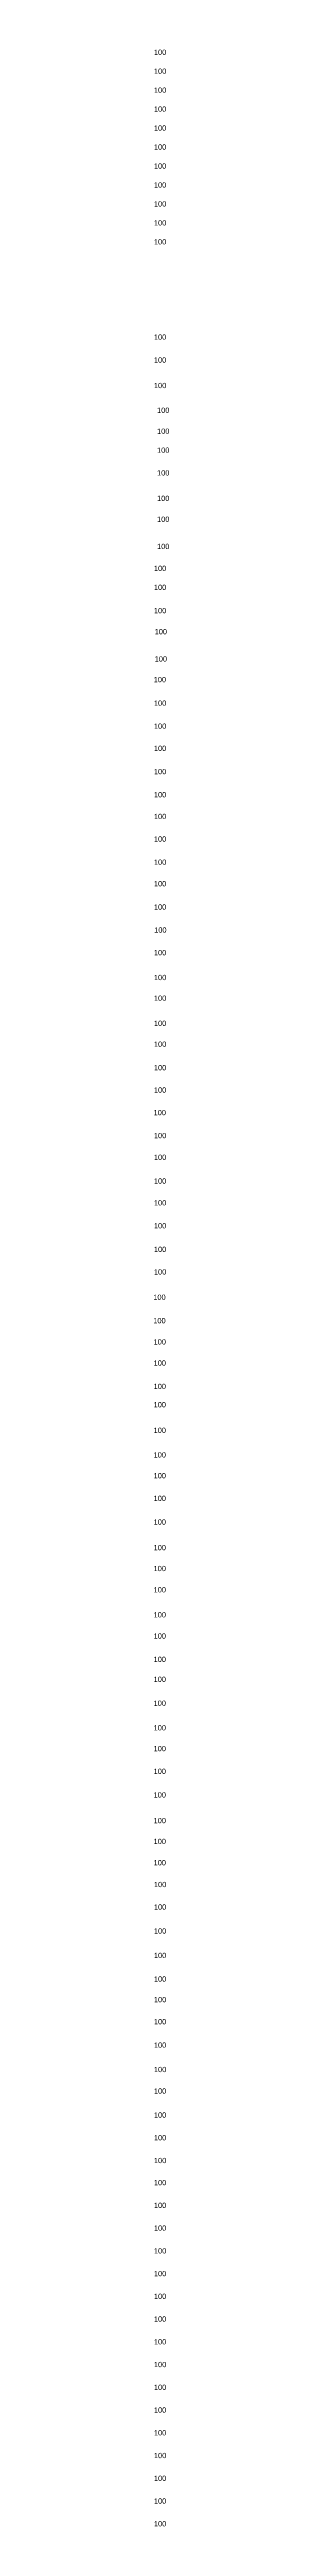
# Model space of a CAD drawing. Header units: feet. Extents: x -18 to 369, y -48 to 98.
# Drawn here: x -7.72 to -7.43, y -48.28 to -1.24 of the extents above; entities that cross this region are included whole.
import ezdxf
from ezdxf.enums import TextEntityAlignment as Align
from ezdxf.lldxf.tags import DXFTag

# ---------------------------------------------------------------- set-up
doc = ezdxf.new("R2010")
doc.units = ezdxf.units.FT
doc.header["$MEASUREMENT"] = 0
for name, pattern in [('DASHED2', [0.375, 0.25, -0.125]), ('HIDDEN', [0.375, 0.25, -0.125]), ('PHANTOM4', [0.6875, 0.3125, 0.0625, -0.0625, 0.0625, -0.0625, 0.0625, -0.0625])]:
    doc.linetypes.add(name, pattern=pattern)
for name, color, linetype in [('G-ANNO-BOM', 1, 'Continuous'), ('G-ANNO-DEMO', 3, 'Continuous'), ('G-ANNO-DIMS', 1, 'Continuous'), ('G-ANNO-REV1', 2, 'Continuous'), ('G-ANNO-SECT', 2, 'Continuous'), ('G-ANNO-STMP', 2, 'Continuous'), ('G-ANNO-TEXT', 1, 'Continuous'), ('G-ANNO-TTBL', 1, 'Continuous'), ('G-ANNO-TTLE', 3, 'Continuous'), ('G-FUTR', 8, 'Continuous'), ('PV-AC-TRENCH', 12, 'ACTR'), ('PV-AG-DC1', 142, 'DC1'), ('PV-AG-DC2', 142, 'AGDC2'), ('PV-AG-DC3', 142, 'AGDC3'), ('PV-AG-DC4', 142, 'AGDC4'), ('PV-AG-LV1', 12, 'AGLV1'), ('PV-AG-LV2', 12, 'AGLV2'), ('PV-AUTOTABLES', 7, 'Continuous'), ('PV-CABL-120V', 14, '120V'), ('PV-CABL-208V', 14, '208V'), ('PV-CABL-480V', 14, '480V'), ('PV-CABL-FO', 130, 'FIBER'), ('PV-CABL-FO2', 210, 'FO ROUTING #2'), ('PV-CABL-FO3', 80, 'FO ROUTING #3'), ('PV-CABL-FO4', 170, 'FO ROUTING #4'), ('PV-CABL-G1', 159, 'G1'), ('PV-CABL-G2', 104, 'G2'), ('PV-CABL-G3', 112, 'G3'), ('PV-CABL-G4', 64, 'G4'), ('PV-CABL-MV1', 170, 'MV ROUTING #1'), ('PV-CABL-MV10', 130, 'MV ROUTING #10'), ('PV-CABL-MV11', 170, 'MV ROUTING #11'), ('PV-CABL-MV12', 210, 'MV ROUTING #12'), ('PV-CABL-MV13', 170, 'MV ROUTING #13'), ('PV-CABL-MV14', 80, 'MV ROUTING #14'), ('PV-CABL-MV15', 210, 'MV ROUTING #15'), ('PV-CABL-MV16', 10, 'MV ROUTING #16'), ('PV-CABL-MV17', 130, 'MV ROUTING #17'), ('PV-CABL-MV18', 170, 'MV ROUTING #18'), ('PV-CABL-MV19', 80, 'MV ROUTING #19'), ('PV-CABL-MV2', 80, 'MV ROUTING #2'), ('PV-CABL-MV20', 210, 'MV ROUTING #20'), ('PV-CABL-MV21', 10, 'MV ROUTING #21'), ('PV-CABL-MV22', 130, 'MV ROUTING #22'), ('PV-CABL-MV23', 170, 'MV ROUTING #23'), ('PV-CABL-MV24', 210, 'MV ROUTING #24'), ('PV-CABL-MV3', 210, 'MV ROUTING #3'), ('PV-CABL-MV4', 10, 'MV ROUTING #4'), ('PV-CABL-MV5', 130, 'MV ROUTING #5'), ('PV-CABL-MV6', 170, 'MV ROUTING #6'), ('PV-CABL-MV7', 80, 'MV ROUTING #7'), ('PV-CABL-MV8', 210, 'MV ROUTING #8'), ('PV-CABL-MV9', 10, 'MV ROUTING #9'), ('PV-CATV5', 122, 'CATV5'), ('PV-CATV6', 122, 'CATV6'), ('PV-COMM-CU', 42, 'DASHED2'), ('PV-COMM-EQUIP', 52, 'COMMUNICATION'), ('PV-DC-CABL-UG', 6, 'DC ROUTING'), ('PV-DC-EQUP', 22, 'Continuous'), ('PV-DC-TRENCH', 12, 'DCTR'), ('PV-EQUIPM', 255, 'Continuous'), ('PV-GRND-CONN', 94, 'Continuous'), ('PV-HARN', 94, 'Continuous'), ('PV-HR', 74, 'Continuous'), ('PV-INSTRUMENTATION', 7, 'Continuous'), ('PV-INV-PCS', 7, 'Continuous'), ('PV-LBDCMB-BOUNDARY', 7, 'Continuous'), ('PV-LV-EQUP', 212, 'Continuous'), ('PV-LV-TRENCH', 12, 'LVTR'), ('PV-MESS-CABL', 102, 'MESSENGER'), ('PV-MOD-TYP1a', 253, 'Continuous'), ('PV-MOD-TYP1b', 253, 'Continuous'), ('PV-MOD-TYP1c', 253, 'Continuous'), ('PV-MOD-TYP1d', 253, 'Continuous'), ('PV-MOD-TYP2a', 251, 'Continuous'), ('PV-MOD-TYP2b', 251, 'Continuous'), ('PV-MOD-TYP2c', 251, 'Continuous'), ('PV-MOD-TYP2d', 251, 'Continuous'), ('PV-MOD-TYP3a', 250, 'Continuous'), ('PV-MOD-TYP3b', 250, 'Continuous'), ('PV-MOD-TYP3c', 250, 'Continuous'), ('PV-MOD-TYP3d', 250, 'Continuous'), ('PV-MOD-TYP4a', 254, 'Continuous'), ('PV-MOD-TYP4b', 254, 'Continuous'), ('PV-MOD-TYP4c', 254, 'Continuous'), ('PV-MOD-TYP4d', 254, 'Continuous'), ('PV-MV-EQUIP', 162, 'Continuous'), ('PV-OH-MV', 10, 'OVERHEAD'), ('PV-PCS-PAD', 152, 'Continuous'), ('PV-RACK', 132, 'Continuous'), ('PV-SCH-40', 132, 'Continuous'), ('PV-SCH80', 212, 'HIDDEN'), ('PV-TRNK', 212, 'PHANTOM4'), ('PV-UG-DC1', 190, 'UGDC1'), ('PV-UG-DC2', 190, 'UGDC2'), ('PV-UG-DC3', 190, 'UGDC3'), ('PV-UG-DC4', 190, 'UGDC4'), ('PV-UG-LV1', 122, 'UGLV1'), ('PV-UG-LV2', 122, 'UGLV2'), ('PV-VNDR', 8, 'Continuous'), ('PV-WIRE MANAGEMENT', 132, 'Continuous'), ('X-REF', 7, 'Continuous')]:
    doc.layers.add(name, color=color, linetype=linetype)
for name, color, linetype, lineweight in [('G-ANNO-HOLD', 30, 'PHANTOM4', 90), ('PV-FENCE', 5, 'FENCELINE1', 20), ('PV-PCS BOUNDARY', 224, 'DASHED2', 90), ('PV-REGION BOUNDARIES', 232, 'Continuous', 90)]:
    doc.layers.add(name, color=color, linetype=linetype, lineweight=lineweight)
doc.layers.add('VP', color=31, linetype='Continuous', plot=False)
doc.styles.add('NEI-A', font='arial.ttf')
doc.styles.get("Standard").update_dxf_attribs({"font": 'arial.ttf'})
tags = doc.linetypes.add('120V', pattern='A,0.176989,-0.050727,["120V",NEI-A,S=0.1,R=0,X=0,Y=-0.05],-0.379482,0.176989', length=0.784187).pattern_tags.tags
tags[6] = DXFTag(74, 10)
tags = doc.linetypes.add('208V', pattern='A,0.176989,-0.050727,["208V",NEI-A,S=0.1,R=0,X=0,Y=-0.05],-0.379482,0.176989', length=0.784187).pattern_tags.tags
tags[6] = DXFTag(74, 10)
tags = doc.linetypes.add('480V', pattern='A,0.176989,-0.050727,["480V",NEI-A,S=0.1,R=0,X=0,Y=-0.05],-0.379482,0.176989', length=0.784187).pattern_tags.tags
tags[6] = DXFTag(74, 10)
tags = doc.linetypes.add('ACTR', pattern='A,0.176989,-0.00441,["AC TR",NEI-A,S=0.1,R=0,X=0,Y=-0.05],-0.425798,0.176989', length=0.784186).pattern_tags.tags
tags[6] = DXFTag(74, 10)
tags = doc.linetypes.add('AGDC2', pattern='A,0.176989,-0.035266,["DC2",NEI-A,S=0.1,R=0,X=0,Y=-0.05],-0.314734,0.176989', length=0.703978).pattern_tags.tags
tags[6] = DXFTag(74, 10)
tags = doc.linetypes.add('AGDC3', pattern='A,0.176989,-0.035266,["DC3",NEI-A,S=0.1,R=0,X=0,Y=-0.05],-0.314734,0.176989', length=0.703978).pattern_tags.tags
tags[6] = DXFTag(74, 10)
tags = doc.linetypes.add('AGDC4', pattern='A,0.176989,-0.035266,["DC4",NEI-A,S=0.1,R=0,X=0,Y=-0.05],-0.314734,0.176989', length=0.703978).pattern_tags.tags
tags[6] = DXFTag(74, 10)
tags = doc.linetypes.add('AGLV1', pattern='A,0.176989,-0.050716,["LV1",NEI-A,S=0.1,R=0,X=0,Y=-0.05],-0.299284,0.176989', length=0.703978).pattern_tags.tags
tags[6] = DXFTag(74, 10)
tags = doc.linetypes.add('AGLV2', pattern='A,0.176989,-0.050716,["LV2",NEI-A,S=0.1,R=0,X=0,Y=-0.05],-0.299284,0.176989', length=0.703978).pattern_tags.tags
tags[6] = DXFTag(74, 10)
tags = doc.linetypes.add('CATV5', pattern='A,0.18216,-0.054518,["CATV5",NEI-A,S=0.1,R=0,X=0,Y=-0.05],-0.505136,0.176989', length=0.918803).pattern_tags.tags
tags[6] = DXFTag(74, 10)
tags = doc.linetypes.add('CATV6', pattern='A,0.18216,-0.054518,["CATV6",NEI-A,S=0.1,R=0,X=0,Y=-0.05],-0.505136,0.176989', length=0.918803).pattern_tags.tags
tags[6] = DXFTag(74, 10)
doc.linetypes.add('COMMUNICATION', pattern='A,0.45,-0.25,["COM",Standard,S=0.1,R=0,X=-0.15,Y=-0.05],-0.3', length=1)
tags = doc.linetypes.add('DC ROUTING', pattern='A,1,-0.25,0,0.1,-0.25,["DC",NEI-A,S=0.5,R=0,X=0,Y=-0.2],-1.99', length=3.59).pattern_tags.tags
tags[12] = DXFTag(74, 10)
tags = doc.linetypes.add('DC1', pattern='A,0.176989,-0.035266,["DC1",NEI-A,S=0.1,R=0,X=0,Y=-0.05],-0.314734,0.176989', length=0.703978).pattern_tags.tags
tags[6] = DXFTag(74, 10)
tags = doc.linetypes.add('DCTR', pattern='A,0.176989,-0.000454,["DC TR",NEI-A,S=0.1,R=0,X=0,Y=-0.05],-0.429755,0.176989', length=0.784187).pattern_tags.tags
tags[6] = DXFTag(74, 10)
doc.linetypes.add('FENCELINE1', pattern='A,0.25,-0.1,[133,ltypeshp.shx,S=0.1,R=0,X=-0.1,Y=0],-0.1,1', length=1.45)
tags = doc.linetypes.add('FIBER', pattern='A,0.376989,-0.053001,["FO",NEI-A,S=0.1,R=0,X=0,Y=-0.05],-0.246999,0.376989', length=1.053978).pattern_tags.tags
tags[6] = DXFTag(74, 10)
tags = doc.linetypes.add('FO ROUTING #2', pattern='A,1,-0.25,0,0.1,-0.25,["FO2",NEI-A,S=0.5,R=0,X=0,Y=-0.2],-1.99', length=3.59).pattern_tags.tags
tags[12] = DXFTag(74, 10)
tags = doc.linetypes.add('FO ROUTING #3', pattern='A,1,-0.25,0,0.1,-0.25,["FO3",NEI-A,S=0.5,R=0,X=0,Y=-0.2],-1.99', length=3.59).pattern_tags.tags
tags[12] = DXFTag(74, 10)
tags = doc.linetypes.add('FO ROUTING #4', pattern='A,1,-0.25,0,0.1,-0.25,["FO4",NEI-A,S=0.5,R=0,X=0,Y=-0.2],-1.99', length=3.59).pattern_tags.tags
tags[12] = DXFTag(74, 10)
tags = doc.linetypes.add('G1', pattern='A,0.176989,-0.056821,["G1",NEI-A,S=0.1,R=0,X=0,Y=-0.05],-0.243179,0.176989', length=0.653978).pattern_tags.tags
tags[6] = DXFTag(74, 10)
tags = doc.linetypes.add('G2', pattern='A,0.176989,-0.056821,["G2",NEI-A,S=0.1,R=0,X=0,Y=-0.05],-0.243179,0.176989', length=0.653978).pattern_tags.tags
tags[6] = DXFTag(74, 10)
tags = doc.linetypes.add('G3', pattern='A,0.176989,-0.056821,["G3",NEI-A,S=0.1,R=0,X=0,Y=-0.05],-0.243179,0.176989', length=0.653978).pattern_tags.tags
tags[6] = DXFTag(74, 10)
tags = doc.linetypes.add('G4', pattern='A,0.176989,-0.056821,["G4",NEI-A,S=0.1,R=0,X=0,Y=-0.05],-0.243179,0.176989', length=0.653978).pattern_tags.tags
tags[6] = DXFTag(74, 10)
tags = doc.linetypes.add('LVTR', pattern='A,0.176989,-0.015904,["LV TR",NEI-A,S=0.1,R=0,X=0,Y=-0.05],-0.414304,0.176989', length=0.784186).pattern_tags.tags
tags[6] = DXFTag(74, 10)
tags = doc.linetypes.add('MESSENGER', pattern='A,0.176989,-0.031547,["MESS",NEI-A,S=0.1,R=0,X=0,Y=-0.05],-0.429956,0.176989', length=0.815481).pattern_tags.tags
tags[6] = DXFTag(74, 10)
tags = doc.linetypes.add('MV ROUTING #1', pattern='A,1,-0.25,0,0.1,-0.25,["MV1",NEI-A,S=0.5,R=0,X=0,Y=-0.2],-1.99', length=3.59).pattern_tags.tags
tags[12] = DXFTag(74, 10)
tags = doc.linetypes.add('MV ROUTING #10', pattern='A,1,-0.25,0,0.1,-0.25,["MV10",NEI-A,S=0.5,R=0,X=0,Y=-0.2],-1.99', length=3.59).pattern_tags.tags
tags[12] = DXFTag(74, 10)
tags = doc.linetypes.add('MV ROUTING #11', pattern='A,1,-0.25,0,0.1,-0.25,["MV11",NEI-A,S=0.5,R=0,X=0,Y=-0.2],-1.99', length=3.59).pattern_tags.tags
tags[12] = DXFTag(74, 10)
tags = doc.linetypes.add('MV ROUTING #12', pattern='A,1,-0.25,0,0.1,-0.25,["MV12",NEI-A,S=0.5,R=0,X=0,Y=-0.2],-1.99', length=3.59).pattern_tags.tags
tags[12] = DXFTag(74, 10)
tags = doc.linetypes.add('MV ROUTING #13', pattern='A,1,-0.25,0,0.1,-0.25,["MV13",NEI-A,S=0.5,R=0,X=0,Y=-0.2],-1.99', length=3.59).pattern_tags.tags
tags[12] = DXFTag(74, 10)
tags = doc.linetypes.add('MV ROUTING #14', pattern='A,1,-0.25,0,0.1,-0.25,["MV14",NEI-A,S=0.5,R=0,X=0,Y=-0.2],-1.99', length=3.59).pattern_tags.tags
tags[12] = DXFTag(74, 10)
tags = doc.linetypes.add('MV ROUTING #15', pattern='A,1,-0.25,0,0.1,-0.25,["MV15",NEI-A,S=0.5,R=0,X=0,Y=-0.2],-1.99', length=3.59).pattern_tags.tags
tags[12] = DXFTag(74, 10)
tags = doc.linetypes.add('MV ROUTING #16', pattern='A,1,-0.25,0,0.1,-0.25,["MV16",NEI-A,S=0.5,R=0,X=0,Y=-0.2],-1.99', length=3.59).pattern_tags.tags
tags[12] = DXFTag(74, 10)
tags = doc.linetypes.add('MV ROUTING #17', pattern='A,1,-0.25,0,0.1,-0.25,["MV17",NEI-A,S=0.5,R=0,X=0,Y=-0.2],-1.99', length=3.59).pattern_tags.tags
tags[12] = DXFTag(74, 10)
tags = doc.linetypes.add('MV ROUTING #18', pattern='A,1,-0.25,0,0.1,-0.25,["MV18",NEI-A,S=0.5,R=0,X=0,Y=-0.2],-1.99', length=3.59).pattern_tags.tags
tags[12] = DXFTag(74, 10)
tags = doc.linetypes.add('MV ROUTING #19', pattern='A,1,-0.25,0,0.1,-0.25,["MV19",NEI-A,S=0.5,R=0,X=0,Y=-0.2],-1.99', length=3.59).pattern_tags.tags
tags[12] = DXFTag(74, 10)
tags = doc.linetypes.add('MV ROUTING #2', pattern='A,1,-0.25,0,0.1,-0.25,["MV2",NEI-A,S=0.5,R=0,X=0,Y=-0.2],-1.99', length=3.59).pattern_tags.tags
tags[12] = DXFTag(74, 10)
tags = doc.linetypes.add('MV ROUTING #20', pattern='A,1,-0.25,0,0.1,-0.25,["MV20",NEI-A,S=0.5,R=0,X=0,Y=-0.2],-1.99', length=3.59).pattern_tags.tags
tags[12] = DXFTag(74, 10)
tags = doc.linetypes.add('MV ROUTING #21', pattern='A,1,-0.25,0,0.1,-0.25,["MV21",NEI-A,S=0.5,R=0,X=0,Y=-0.2],-1.99', length=3.59).pattern_tags.tags
tags[12] = DXFTag(74, 10)
tags = doc.linetypes.add('MV ROUTING #22', pattern='A,1,-0.25,0,0.1,-0.25,["MV22",NEI-A,S=0.5,R=0,X=0,Y=-0.2],-1.99', length=3.59).pattern_tags.tags
tags[12] = DXFTag(74, 10)
tags = doc.linetypes.add('MV ROUTING #23', pattern='A,1,-0.25,0,0.1,-0.25,["MV23",NEI-A,S=0.5,R=0,X=0,Y=-0.2],-1.99', length=3.59).pattern_tags.tags
tags[12] = DXFTag(74, 10)
tags = doc.linetypes.add('MV ROUTING #24', pattern='A,1,-0.25,0,0.1,-0.25,["MV24",NEI-A,S=0.5,R=0,X=0,Y=-0.2],-1.99', length=3.59).pattern_tags.tags
tags[12] = DXFTag(74, 10)
tags = doc.linetypes.add('MV ROUTING #3', pattern='A,1,-0.25,0,0.1,-0.25,["MV3",NEI-A,S=0.5,R=0,X=0,Y=-0.2],-1.5', length=3.1).pattern_tags.tags
tags[12] = DXFTag(74, 10)
tags = doc.linetypes.add('MV ROUTING #4', pattern='A,1,-0.25,0,0.1,-0.25,["MV4",NEI-A,S=0.5,R=0,X=0,Y=-0.2],-1.5', length=3.1).pattern_tags.tags
tags[12] = DXFTag(74, 10)
tags = doc.linetypes.add('MV ROUTING #5', pattern='A,1,-0.25,0,0.1,-0.25,["MV5",NEI-A,S=0.5,R=0,X=0,Y=-0.2],-1.5', length=3.1).pattern_tags.tags
tags[12] = DXFTag(74, 10)
tags = doc.linetypes.add('MV ROUTING #6', pattern='A,1,-0.25,0,0.1,-0.25,["MV6",NEI-A,S=0.5,R=0,X=0,Y=-0.2],-1.5', length=3.1).pattern_tags.tags
tags[12] = DXFTag(74, 10)
tags = doc.linetypes.add('MV ROUTING #7', pattern='A,1,-0.25,0,0.1,-0.25,["MV7",NEI-A,S=0.5,R=0,X=0,Y=-0.2],-1.5', length=3.1).pattern_tags.tags
tags[12] = DXFTag(74, 10)
tags = doc.linetypes.add('MV ROUTING #8', pattern='A,1,-0.25,0,0.1,-0.25,["MV8",NEI-A,S=0.5,R=0,X=0,Y=-0.2],-1.5', length=3.1).pattern_tags.tags
tags[12] = DXFTag(74, 10)
tags = doc.linetypes.add('MV ROUTING #9', pattern='A,1,-0.25,0,0.1,-0.25,["MV9",NEI-A,S=0.5,R=0,X=0,Y=-0.2],-1.5', length=3.1).pattern_tags.tags
tags[12] = DXFTag(74, 10)
tags = doc.linetypes.add('OVERHEAD', pattern='A,0.226989,-0.048636,["OHE",NEI-A,S=0.1,R=0,X=0,Y=-0.05],-0.351364,0.226989', length=0.853978).pattern_tags.tags
tags[6] = DXFTag(74, 10)
tags = doc.linetypes.add('UGDC1', pattern='A,0.176989,-0.035266,["DC1",NEI-A,S=0.1,R=0,X=0,Y=-0.05],-0.314734,0.176989', length=0.703978).pattern_tags.tags
tags[6] = DXFTag(74, 10)
tags = doc.linetypes.add('UGDC2', pattern='A,0.176989,-0.035266,["DC2",NEI-A,S=0.1,R=0,X=0,Y=-0.05],-0.314734,0.176989', length=0.703978).pattern_tags.tags
tags[6] = DXFTag(74, 10)
tags = doc.linetypes.add('UGDC3', pattern='A,0.176989,-0.035266,["DC3",NEI-A,S=0.1,R=0,X=0,Y=-0.05],-0.314734,0.176989', length=0.703978).pattern_tags.tags
tags[6] = DXFTag(74, 10)
tags = doc.linetypes.add('UGDC4', pattern='A,0.176989,-0.035266,["DC4",NEI-A,S=0.1,R=0,X=0,Y=-0.05],-0.314734,0.176989', length=0.703978).pattern_tags.tags
tags[6] = DXFTag(74, 10)
tags = doc.linetypes.add('UGLV1', pattern='A,0.176989,-0.050716,["LV1",NEI-A,S=0.1,R=0,X=0,Y=-0.05],-0.299284,0.176989', length=0.703978).pattern_tags.tags
tags[6] = DXFTag(74, 10)
tags = doc.linetypes.add('UGLV2', pattern='A,0.176989,-0.050716,["LV2",NEI-A,S=0.1,R=0,X=0,Y=-0.05],-0.299284,0.176989', length=0.703978).pattern_tags.tags
tags[6] = DXFTag(74, 10)

msp = doc.modelspace()

# ---------------------------------------------------------------- texts
at = {"layer": 'G-ANNO-BOM', "style": 'NEI-A'}
msp.add_text('100', height=0.1, dxfattribs=at).set_placement((-7.601, -1.292), align=Align.MIDDLE_CENTER)
at = {"layer": 'G-ANNO-DEMO', "style": 'NEI-A'}
msp.add_text('100', height=0.1, dxfattribs=at).set_placement((-7.601, -2.012), align=Align.MIDDLE_CENTER)
at = {"layer": 'G-ANNO-DIMS', "style": 'NEI-A'}
msp.add_text('100', height=0.1, dxfattribs=at).set_placement((-7.601, -1.652), align=Align.MIDDLE_CENTER)
at = {"layer": 'G-ANNO-HOLD', "style": 'NEI-A'}
msp.add_text('100', height=0.1, dxfattribs=at).set_placement((-7.601, -2.732), align=Align.MIDDLE_CENTER)
at = {"layer": 'G-ANNO-REV1', "style": 'NEI-A'}
msp.add_text('100', height=0.1, dxfattribs=at).set_placement((-7.601, -3.092), align=Align.MIDDLE_CENTER)
at = {"layer": 'G-ANNO-SECT', "style": 'NEI-A'}
msp.add_text('100', height=0.1, dxfattribs=at).set_placement((-7.601, -3.452), align=Align.MIDDLE_CENTER)
at = {"layer": 'G-ANNO-STMP', "style": 'NEI-A'}
msp.add_text('100', height=0.1, dxfattribs=at).set_placement((-7.601, -3.812), align=Align.MIDDLE_CENTER)
at = {"layer": 'G-ANNO-TEXT', "style": 'NEI-A'}
msp.add_text('100', height=0.1, dxfattribs=at).set_placement((-7.601, -4.172), align=Align.MIDDLE_CENTER)
at = {"layer": 'G-ANNO-TTBL', "style": 'NEI-A'}
msp.add_text('100', height=0.1, dxfattribs=at).set_placement((-7.601, -4.532), align=Align.MIDDLE_CENTER)
at = {"layer": 'G-ANNO-TTLE', "style": 'NEI-A'}
msp.add_text('100', height=0.1, dxfattribs=at).set_placement((-7.601, -4.892), align=Align.MIDDLE_CENTER)
at = {"layer": 'G-FUTR', "style": 'NEI-A'}
msp.add_text('100', height=0.1, dxfattribs=at).set_placement((-7.601, -2.372), align=Align.MIDDLE_CENTER)
at = {"layer": 'PV-AC-TRENCH', "style": 'NEI-A'}
msp.add_text('100', height=0.1, dxfattribs=at).set_placement((-7.607, -21.429), align=Align.MIDDLE_CENTER)
at = {"layer": 'PV-AG-DC1', "style": 'NEI-A'}
msp.add_text('100', height=0.1, dxfattribs=at).set_placement((-7.601, -6.702), align=Align.MIDDLE_CENTER)
at = {"layer": 'PV-AG-DC2', "style": 'NEI-A'}
msp.add_text('100', height=0.1, dxfattribs=at).set_placement((-7.601, -7.136), align=Align.MIDDLE_CENTER)
at = {"layer": 'PV-AG-DC3', "style": 'NEI-A'}
msp.add_text('100', height=0.1, dxfattribs=at).set_placement((-7.601, -7.621), align=Align.MIDDLE_CENTER)
at = {"layer": 'PV-AG-DC4', "style": 'NEI-A'}
msp.add_text('100', height=0.1, dxfattribs=at).set_placement((-7.542, -8.091), align=Align.MIDDLE_CENTER)
at = {"layer": 'PV-AG-LV1', "style": 'NEI-A'}
msp.add_text('100', height=0.1, dxfattribs=at).set_placement((-7.542, -8.489), align=Align.MIDDLE_CENTER)
at = {"layer": 'PV-AG-LV2', "style": 'NEI-A'}
msp.add_text('100', height=0.1, dxfattribs=at).set_placement((-7.542, -8.849), align=Align.MIDDLE_CENTER)
at = {"layer": 'PV-AUTOTABLES', "style": 'NEI-A'}
msp.add_text('100', height=0.1, dxfattribs=at).set_placement((-7.601, -40.01), align=Align.MIDDLE_CENTER)
at = {"layer": 'PV-CABL-120V', "style": 'NEI-A'}
msp.add_text('100', height=0.1, dxfattribs=at).set_placement((-7.542, -9.764), align=Align.MIDDLE_CENTER)
at = {"layer": 'PV-CABL-208V', "style": 'NEI-A'}
msp.add_text('100', height=0.1, dxfattribs=at).set_placement((-7.542, -10.161), align=Align.MIDDLE_CENTER)
at = {"layer": 'PV-CABL-480V', "style": 'NEI-A'}
msp.add_text('100', height=0.1, dxfattribs=at).set_placement((-7.542, -10.677), align=Align.MIDDLE_CENTER)
at = {"layer": 'PV-CABL-FO', "ltscale": 0.2, "style": 'NEI-A'}
msp.add_text('100', height=0.1, dxfattribs=at).set_placement((-7.601, -36.97), align=Align.MIDDLE_CENTER)
at = {"layer": 'PV-CABL-FO2', "ltscale": 0.2, "style": 'NEI-A'}
msp.add_text('100', height=0.1, dxfattribs=at).set_placement((-7.601, -38.274), align=Align.MIDDLE_CENTER)
at = {"layer": 'PV-CABL-FO3', "ltscale": 0.2, "style": 'NEI-A'}
msp.add_text('100', height=0.1, dxfattribs=at).set_placement((-7.601, -38.693), align=Align.MIDDLE_CENTER)
at = {"layer": 'PV-CABL-FO4', "ltscale": 0.2, "style": 'NEI-A'}
msp.add_text('100', height=0.1, dxfattribs=at).set_placement((-7.601, -39.138), align=Align.MIDDLE_CENTER)
at = {"layer": 'PV-CABL-G1', "style": 'NEI-A'}
msp.add_text('100', height=0.1, dxfattribs=at).set_placement((-7.601, -11.094), align=Align.MIDDLE_CENTER)
at = {"layer": 'PV-CABL-G2', "style": 'NEI-A'}
msp.add_text('100', height=0.1, dxfattribs=at).set_placement((-7.601, -11.454), align=Align.MIDDLE_CENTER)
at = {"layer": 'PV-CABL-G3', "style": 'NEI-A'}
msp.add_text('100', height=0.1, dxfattribs=at).set_placement((-7.601, -11.896), align=Align.MIDDLE_CENTER)
at = {"layer": 'PV-CABL-G4', "style": 'NEI-A'}
msp.add_text('100', height=0.1, dxfattribs=at).set_placement((-7.587, -12.296), align=Align.MIDDLE_CENTER)
at = {"layer": 'PV-CABL-MV1', "linetype": 'FIBER', "style": 'NEI-A'}
msp.add_text('100', height=0.1, dxfattribs=at).set_placement((-7.607, -25.783), align=Align.MIDDLE_CENTER)
at = {"layer": 'PV-CABL-MV10', "linetype": 'FIBER', "style": 'NEI-A'}
msp.add_text('100', height=0.1, dxfattribs=at).set_placement((-7.607, -29.69), align=Align.MIDDLE_CENTER)
at = {"layer": 'PV-CABL-MV11', "linetype": 'FIBER', "style": 'NEI-A'}
msp.add_text('100', height=0.1, dxfattribs=at).set_placement((-7.607, -30.087), align=Align.MIDDLE_CENTER)
at = {"layer": 'PV-CABL-MV12', "linetype": 'FIBER', "style": 'NEI-A'}
msp.add_text('100', height=0.1, dxfattribs=at).set_placement((-7.607, -30.491), align=Align.MIDDLE_CENTER)
at = {"layer": 'PV-CABL-MV13', "linetype": 'FIBER', "style": 'NEI-A'}
msp.add_text('100', height=0.1, dxfattribs=at).set_placement((-7.607, -30.966), align=Align.MIDDLE_CENTER)
at = {"layer": 'PV-CABL-MV14', "linetype": 'FIBER', "style": 'NEI-A'}
msp.add_text('100', height=0.1, dxfattribs=at).set_placement((-7.607, -31.368), align=Align.MIDDLE_CENTER)
at = {"layer": 'PV-CABL-MV15', "linetype": 'FIBER', "style": 'NEI-A'}
msp.add_text('100', height=0.1, dxfattribs=at).set_placement((-7.607, -31.812), align=Align.MIDDLE_CENTER)
at = {"layer": 'PV-CABL-MV16', "linetype": 'FIBER', "style": 'NEI-A'}
msp.add_text('100', height=0.1, dxfattribs=at).set_placement((-7.607, -32.191), align=Align.MIDDLE_CENTER)
at = {"layer": 'PV-CABL-MV17', "linetype": 'FIBER', "style": 'NEI-A'}
msp.add_text('100', height=0.1, dxfattribs=at).set_placement((-7.607, -32.645), align=Align.MIDDLE_CENTER)
at = {"layer": 'PV-CABL-MV18', "linetype": 'FIBER', "style": 'NEI-A'}
msp.add_text('100', height=0.1, dxfattribs=at).set_placement((-7.607, -33.112), align=Align.MIDDLE_CENTER)
at = {"layer": 'PV-CABL-MV19', "linetype": 'FIBER', "style": 'NEI-A'}
msp.add_text('100', height=0.1, dxfattribs=at).set_placement((-7.607, -33.507), align=Align.MIDDLE_CENTER)
at = {"layer": 'PV-CABL-MV2', "linetype": 'FIBER', "style": 'NEI-A'}
msp.add_text('100', height=0.1, dxfattribs=at).set_placement((-7.607, -26.185), align=Align.MIDDLE_CENTER)
at = {"layer": 'PV-CABL-MV20', "linetype": 'FIBER', "style": 'NEI-A'}
msp.add_text('100', height=0.1, dxfattribs=at).set_placement((-7.607, -33.938), align=Align.MIDDLE_CENTER)
at = {"layer": 'PV-CABL-MV21', "linetype": 'FIBER', "style": 'NEI-A'}
msp.add_text('100', height=0.1, dxfattribs=at).set_placement((-7.607, -34.386), align=Align.MIDDLE_CENTER)
at = {"layer": 'PV-CABL-MV22', "linetype": 'FIBER', "style": 'NEI-A'}
msp.add_text('100', height=0.1, dxfattribs=at).set_placement((-7.607, -34.874), align=Align.MIDDLE_CENTER)
at = {"layer": 'PV-CABL-MV23', "linetype": 'FIBER', "style": 'NEI-A'}
msp.add_text('100', height=0.1, dxfattribs=at).set_placement((-7.607, -35.27), align=Align.MIDDLE_CENTER)
at = {"layer": 'PV-CABL-MV24', "linetype": 'FIBER', "style": 'NEI-A'}
msp.add_text('100', height=0.1, dxfattribs=at).set_placement((-7.607, -35.674), align=Align.MIDDLE_CENTER)
at = {"layer": 'PV-CABL-MV3', "linetype": 'FIBER', "style": 'NEI-A'}
msp.add_text('100', height=0.1, dxfattribs=at).set_placement((-7.607, -26.629), align=Align.MIDDLE_CENTER)
at = {"layer": 'PV-CABL-MV4', "linetype": 'FIBER', "style": 'NEI-A'}
msp.add_text('100', height=0.1, dxfattribs=at).set_placement((-7.607, -26.976), align=Align.MIDDLE_CENTER)
at = {"layer": 'PV-CABL-MV5', "linetype": 'FIBER', "style": 'NEI-A'}
msp.add_text('100', height=0.1, dxfattribs=at).set_placement((-7.607, -27.462), align=Align.MIDDLE_CENTER)
at = {"layer": 'PV-CABL-MV6', "linetype": 'FIBER', "style": 'NEI-A'}
msp.add_text('100', height=0.1, dxfattribs=at).set_placement((-7.607, -27.929), align=Align.MIDDLE_CENTER)
at = {"layer": 'PV-CABL-MV7', "linetype": 'FIBER', "style": 'NEI-A'}
msp.add_text('100', height=0.1, dxfattribs=at).set_placement((-7.607, -28.324), align=Align.MIDDLE_CENTER)
at = {"layer": 'PV-CABL-MV8', "linetype": 'FIBER', "style": 'NEI-A'}
msp.add_text('100', height=0.1, dxfattribs=at).set_placement((-7.607, -28.755), align=Align.MIDDLE_CENTER)
at = {"layer": 'PV-CABL-MV9', "linetype": 'FIBER', "style": 'NEI-A'}
msp.add_text('100', height=0.1, dxfattribs=at).set_placement((-7.607, -29.203), align=Align.MIDDLE_CENTER)
at = {"layer": 'PV-CATV5', "style": 'NEI-A'}
msp.add_text('100', height=0.1, dxfattribs=at).set_placement((-7.587, -12.813), align=Align.MIDDLE_CENTER)
at = {"layer": 'PV-CATV6', "style": 'NEI-A'}
msp.add_text('100', height=0.1, dxfattribs=at).set_placement((-7.605, -13.206), align=Align.MIDDLE_CENTER)
at = {"layer": 'PV-COMM-CU', "style": 'NEI-A'}
msp.add_text('100', height=0.1, dxfattribs=at).set_placement((-7.601, -37.435), align=Align.MIDDLE_CENTER)
at = {"layer": 'PV-COMM-EQUIP', "style": 'NEI-A'}
msp.add_text('100', height=0.1, dxfattribs=at).set_placement((-7.601, -37.883), align=Align.MIDDLE_CENTER)
at = {"layer": 'PV-DC-CABL-UG', "style": 'NEI-A'}
msp.add_text('100', height=0.1, dxfattribs=at).set_placement((-7.601, -39.601), align=Align.MIDDLE_CENTER)
at = {"layer": 'PV-DC-EQUP', "style": 'NEI-A'}
msp.add_text('100', height=0.1, dxfattribs=at).set_placement((-7.601, -13.653), align=Align.MIDDLE_CENTER)
at = {"layer": 'PV-DC-TRENCH', "style": 'NEI-A'}
msp.add_text('100', height=0.1, dxfattribs=at).set_placement((-7.601, -21.865), align=Align.MIDDLE_CENTER)
at = {"layer": 'PV-EQUIPM', "color": 0, "style": 'NEI-A'}
msp.add_text('100', height=0.1, dxfattribs=at).set_placement((-7.601, -14.09), align=Align.MIDDLE_CENTER)
at = {"layer": 'PV-FENCE', "linetype": 'FIBER', "style": 'NEI-A'}
msp.add_text('100', height=0.1, dxfattribs=at).set_placement((-7.601, -14.511), align=Align.MIDDLE_CENTER)
at = {"layer": 'PV-GRND-CONN', "style": 'NEI-A'}
msp.add_text('100', height=0.1, dxfattribs=at).set_placement((-7.601, -14.953), align=Align.MIDDLE_CENTER)
at = {"layer": 'PV-HARN', "style": 'NEI-A'}
msp.add_text('100', height=0.1, dxfattribs=at).set_placement((-7.601, -15.392), align=Align.MIDDLE_CENTER)
at = {"layer": 'PV-HR', "style": 'NEI-A'}
msp.add_text('100', height=0.1, dxfattribs=at).set_placement((-7.601, -15.805), align=Align.MIDDLE_CENTER)
at = {"layer": 'PV-INSTRUMENTATION', "style": 'NEI-A'}
msp.add_text('100', height=0.1, dxfattribs=at).set_placement((-7.601, -16.233), align=Align.MIDDLE_CENTER)
at = {"layer": 'PV-INV-PCS', "style": 'NEI-A'}
msp.add_text('100', height=0.1, dxfattribs=at).set_placement((-7.601, -40.465), align=Align.MIDDLE_CENTER)
at = {"layer": 'PV-LBDCMB-BOUNDARY', "style": 'NEI-A'}
msp.add_text('100', height=0.1, dxfattribs=at).set_placement((-7.601, -16.673), align=Align.MIDDLE_CENTER)
at = {"layer": 'PV-LV-EQUP', "style": 'NEI-A'}
msp.add_text('100', height=0.1, dxfattribs=at).set_placement((-7.601, -17.082), align=Align.MIDDLE_CENTER)
at = {"layer": 'PV-LV-TRENCH', "style": 'NEI-A'}
msp.add_text('100', height=0.1, dxfattribs=at).set_placement((-7.601, -22.277), align=Align.MIDDLE_CENTER)
at = {"layer": 'PV-MESS-CABL', "style": 'NEI-A'}
for p in [(-7.542, -9.28), (-7.601, -17.525)]:
    msp.add_text('100', height=0.1, dxfattribs=at).set_placement(p, align=Align.MIDDLE_CENTER)
at = {"layer": 'PV-MOD-TYP1a', "style": 'NEI-A'}
msp.add_text('100', height=0.1, dxfattribs=at).set_placement((-7.601, -41.749), align=Align.MIDDLE_CENTER)
at = {"layer": 'PV-MOD-TYP1b', "style": 'NEI-A'}
msp.add_text('100', height=0.1, dxfattribs=at).set_placement((-7.601, -42.181), align=Align.MIDDLE_CENTER)
at = {"layer": 'PV-MOD-TYP1c', "style": 'NEI-A'}
msp.add_text('100', height=0.1, dxfattribs=at).set_placement((-7.601, -42.613), align=Align.MIDDLE_CENTER)
at = {"layer": 'PV-MOD-TYP1d', "style": 'NEI-A'}
msp.add_text('100', height=0.1, dxfattribs=at).set_placement((-7.601, -43.045), align=Align.MIDDLE_CENTER)
at = {"layer": 'PV-MOD-TYP2a', "style": 'NEI-A'}
msp.add_text('100', height=0.1, dxfattribs=at).set_placement((-7.601, -43.477), align=Align.MIDDLE_CENTER)
at = {"layer": 'PV-MOD-TYP2b', "style": 'NEI-A'}
msp.add_text('100', height=0.1, dxfattribs=at).set_placement((-7.601, -43.908), align=Align.MIDDLE_CENTER)
at = {"layer": 'PV-MOD-TYP2c', "style": 'NEI-A'}
msp.add_text('100', height=0.1, dxfattribs=at).set_placement((-7.601, -44.34), align=Align.MIDDLE_CENTER)
at = {"layer": 'PV-MOD-TYP2d', "style": 'NEI-A'}
msp.add_text('100', height=0.1, dxfattribs=at).set_placement((-7.601, -44.772), align=Align.MIDDLE_CENTER)
at = {"layer": 'PV-MOD-TYP3a', "style": 'NEI-A'}
msp.add_text('100', height=0.1, dxfattribs=at).set_placement((-7.601, -45.204), align=Align.MIDDLE_CENTER)
at = {"layer": 'PV-MOD-TYP3b', "style": 'NEI-A'}
msp.add_text('100', height=0.1, dxfattribs=at).set_placement((-7.601, -45.636), align=Align.MIDDLE_CENTER)
at = {"layer": 'PV-MOD-TYP3c', "style": 'NEI-A'}
msp.add_text('100', height=0.1, dxfattribs=at).set_placement((-7.601, -46.068), align=Align.MIDDLE_CENTER)
at = {"layer": 'PV-MOD-TYP3d', "style": 'NEI-A'}
msp.add_text('100', height=0.1, dxfattribs=at).set_placement((-7.601, -46.5), align=Align.MIDDLE_CENTER)
at = {"layer": 'PV-MOD-TYP4a', "style": 'NEI-A'}
msp.add_text('100', height=0.1, dxfattribs=at).set_placement((-7.601, -46.932), align=Align.MIDDLE_CENTER)
at = {"layer": 'PV-MOD-TYP4b', "style": 'NEI-A'}
msp.add_text('100', height=0.1, dxfattribs=at).set_placement((-7.601, -47.364), align=Align.MIDDLE_CENTER)
at = {"layer": 'PV-MOD-TYP4c', "style": 'NEI-A'}
msp.add_text('100', height=0.1, dxfattribs=at).set_placement((-7.601, -47.796), align=Align.MIDDLE_CENTER)
at = {"layer": 'PV-MOD-TYP4d', "style": 'NEI-A'}
msp.add_text('100', height=0.1, dxfattribs=at).set_placement((-7.601, -48.228), align=Align.MIDDLE_CENTER)
at = {"layer": 'PV-MV-EQUIP', "style": 'NEI-A'}
msp.add_text('100', height=0.1, dxfattribs=at).set_placement((-7.596, -17.962), align=Align.MIDDLE_CENTER)
at = {"layer": 'PV-OH-MV', "style": 'NEI-A'}
msp.add_text('100', height=0.1, dxfattribs=at).set_placement((-7.601, -18.391), align=Align.MIDDLE_CENTER)
at = {"layer": 'PV-PCS BOUNDARY', "style": 'NEI-A'}
msp.add_text('100', height=0.1, dxfattribs=at).set_placement((-7.601, -18.863), align=Align.MIDDLE_CENTER)
at = {"layer": 'PV-PCS-PAD', "style": 'NEI-A'}
msp.add_text('100', height=0.1, dxfattribs=at).set_placement((-7.601, -19.256), align=Align.MIDDLE_CENTER)
at = {"layer": 'PV-RACK', "style": 'NEI-A'}
msp.add_text('100', height=0.1, dxfattribs=at).set_placement((-7.601, -19.733), align=Align.MIDDLE_CENTER)
at = {"layer": 'PV-REGION BOUNDARIES', "style": 'NEI-A'}
msp.add_text('100', height=0.1, dxfattribs=at).set_placement((-7.601, -20.13), align=Align.MIDDLE_CENTER)
at = {"layer": 'PV-SCH-40', "style": 'NEI-A'}
msp.add_text('100', height=0.1, dxfattribs=at).set_placement((-7.601, -21), align=Align.MIDDLE_CENTER)
at = {"layer": 'PV-SCH80', "style": 'NEI-A'}
msp.add_text('100', height=0.1, dxfattribs=at).set_placement((-7.601, -20.576), align=Align.MIDDLE_CENTER)
at = {"layer": 'PV-TRNK', "style": 'NEI-A'}
msp.add_text('100', height=0.1, dxfattribs=at).set_placement((-7.601, -22.728), align=Align.MIDDLE_CENTER)
at = {"layer": 'PV-UG-DC1', "style": 'NEI-A'}
msp.add_text('100', height=0.1, dxfattribs=at).set_placement((-7.601, -23.142), align=Align.MIDDLE_CENTER)
at = {"layer": 'PV-UG-DC2', "style": 'NEI-A'}
msp.add_text('100', height=0.1, dxfattribs=at).set_placement((-7.601, -23.578), align=Align.MIDDLE_CENTER)
at = {"layer": 'PV-UG-DC3', "style": 'NEI-A'}
msp.add_text('100', height=0.1, dxfattribs=at).set_placement((-7.601, -24.026), align=Align.MIDDLE_CENTER)
at = {"layer": 'PV-UG-DC4', "style": 'NEI-A'}
msp.add_text('100', height=0.1, dxfattribs=at).set_placement((-7.601, -24.454), align=Align.MIDDLE_CENTER)
at = {"layer": 'PV-UG-LV1', "style": 'NEI-A'}
msp.add_text('100', height=0.1, dxfattribs=at).set_placement((-7.613, -24.935), align=Align.MIDDLE_CENTER)
at = {"layer": 'PV-UG-LV2', "style": 'NEI-A'}
msp.add_text('100', height=0.1, dxfattribs=at).set_placement((-7.613, -25.38), align=Align.MIDDLE_CENTER)
at = {"layer": 'PV-VNDR', "style": 'NEI-A'}
msp.add_text('100', height=0.1, dxfattribs=at).set_placement((-7.601, -36.088), align=Align.MIDDLE_CENTER)
at = {"layer": 'PV-WIRE MANAGEMENT', "style": 'NEI-A'}
msp.add_text('100', height=0.1, dxfattribs=at).set_placement((-7.601, -36.516), align=Align.MIDDLE_CENTER)
at = {"layer": 'VP', "style": 'NEI-A'}
msp.add_text('100', height=0.1, dxfattribs=at).set_placement((-7.601, -41.329), align=Align.MIDDLE_CENTER)
at = {"layer": 'X-REF', "style": 'NEI-A'}
msp.add_text('100', height=0.1, dxfattribs=at).set_placement((-7.601, -40.897), align=Align.MIDDLE_CENTER)

doc.saveas('drawing.dxf')
